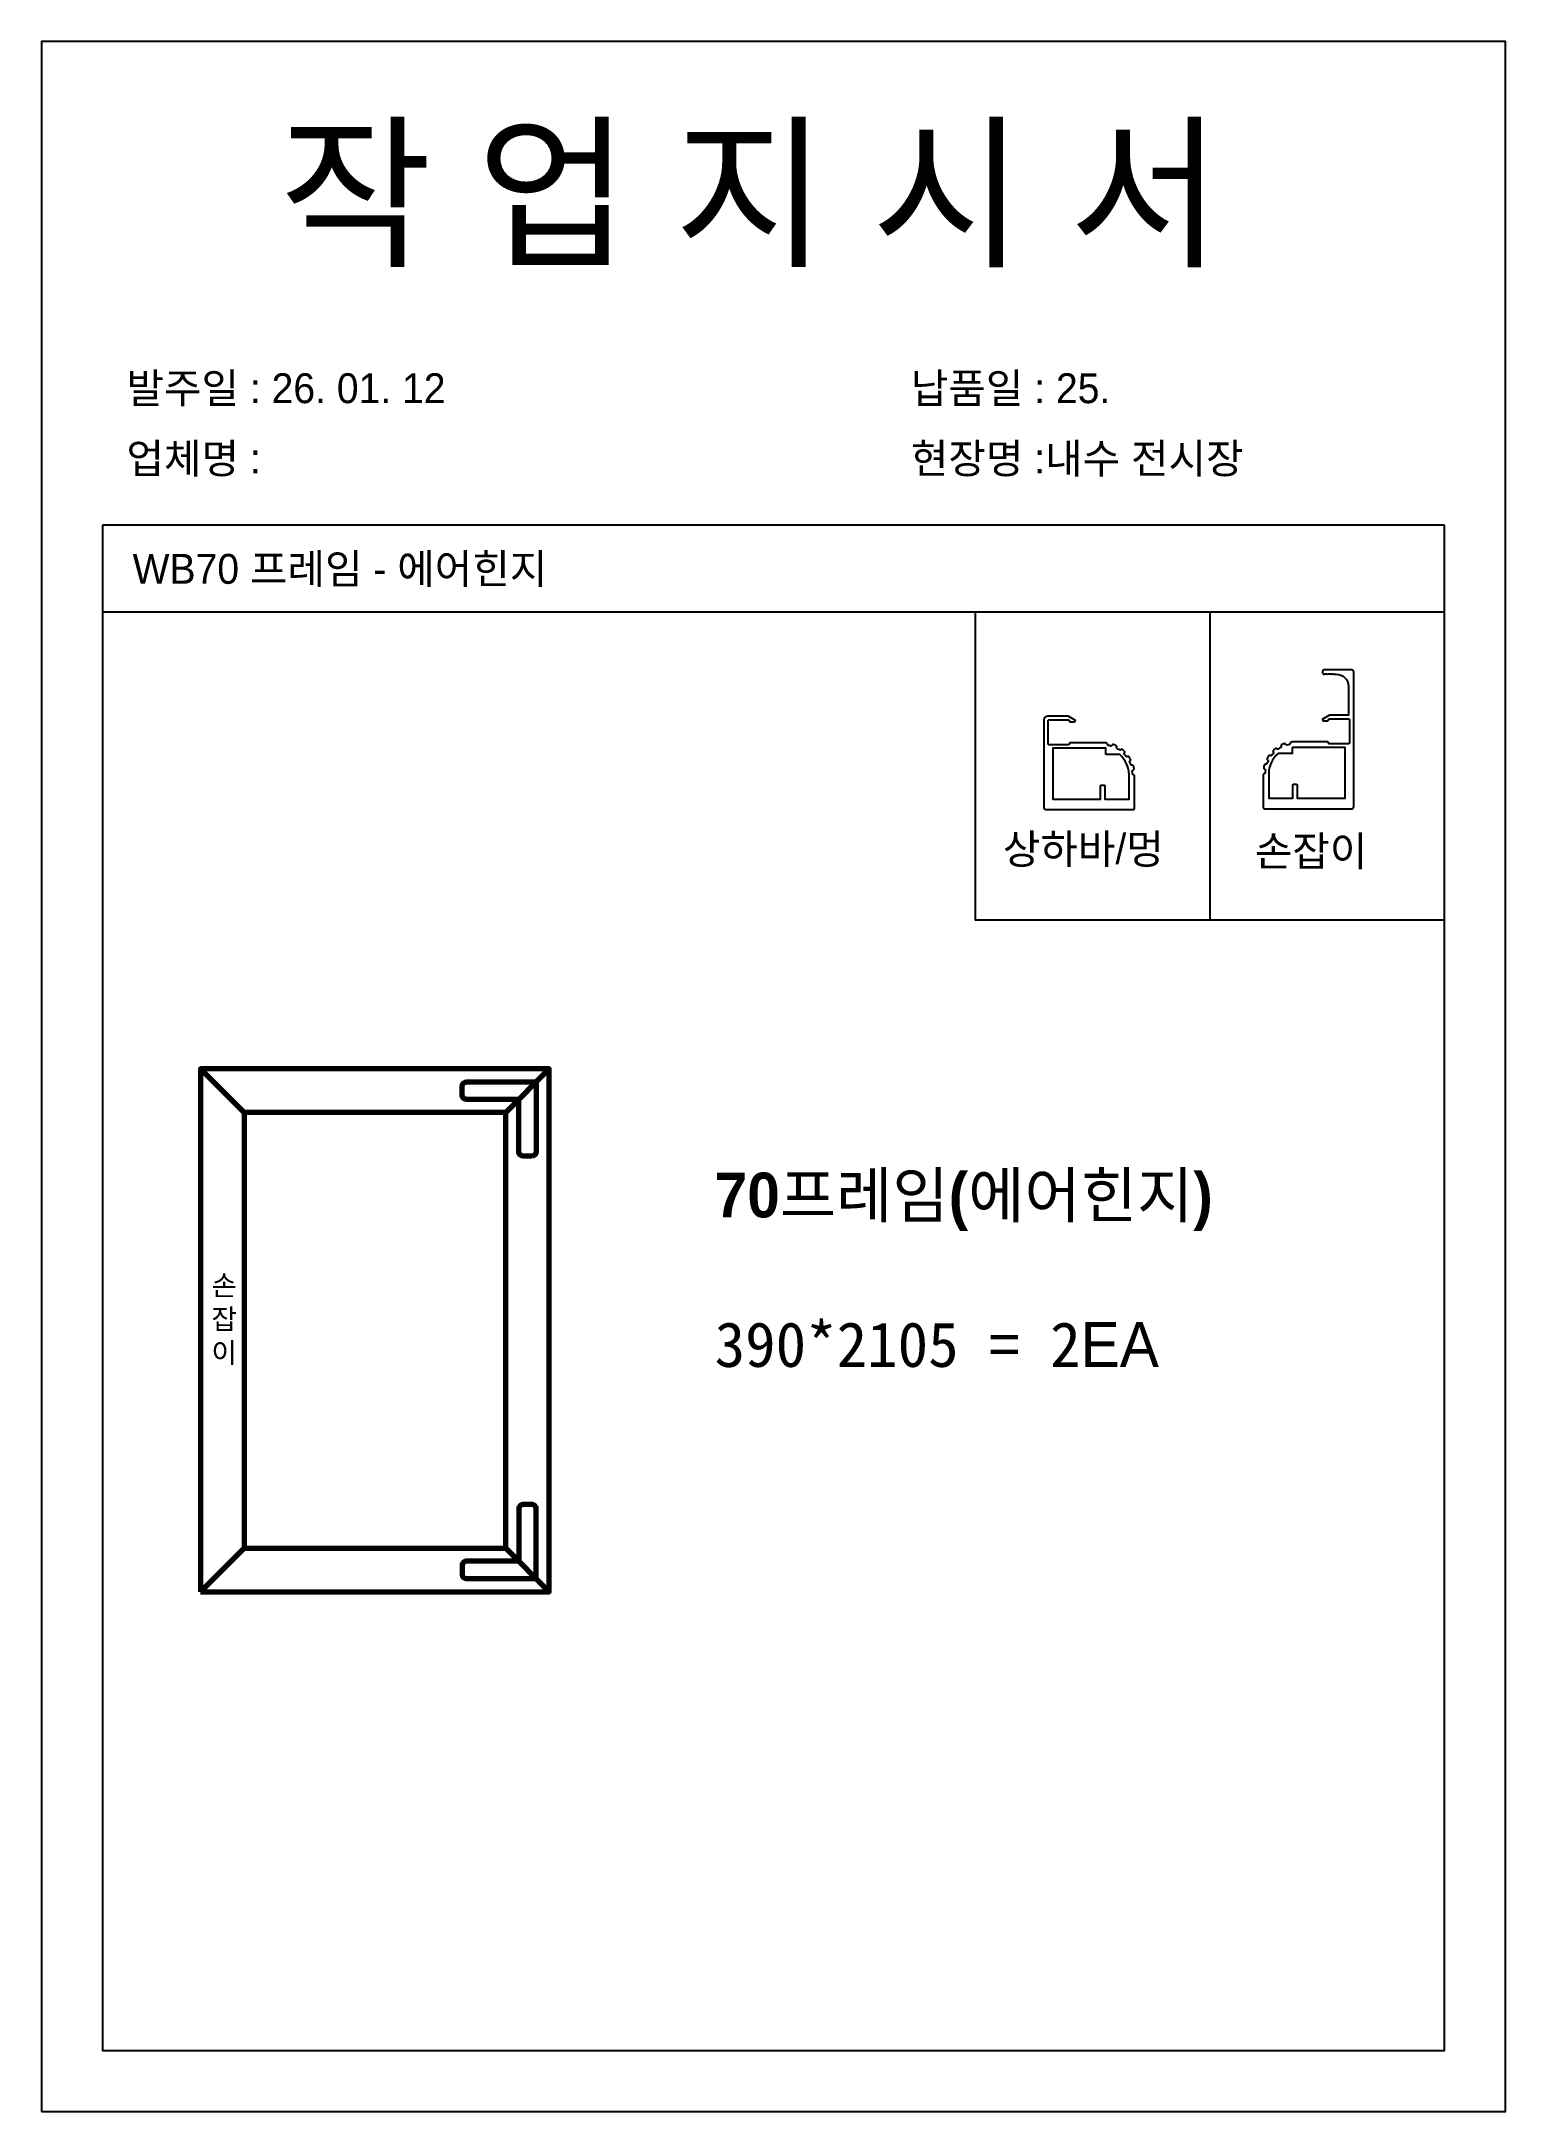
# Model space of a CAD drawing. Header units: millimetres. Extents: x -44117 to 256353, y -2095463 to 65325.
# Drawn here: x 132731 to 134411, y -620592 to -618216 of the extents above; entities that cross this region are included whole.
import ezdxf

# ---------------------------------------------------------------- set-up
doc = ezdxf.new("R2010")
doc.units = ezdxf.units.MM
doc.header["$LTSCALE"] = 10
doc.layers.add('Layer1', color=7, linetype='Continuous', lineweight=70)

msp = doc.modelspace()

# ---------------------------------------------------------------- texts
at = {"attachment_point": 1}
for s, width, heights, insert, char_height in [('{\\fGulim|b0|i0|c129|p50;작 업 지 시 서}', 3307.3198183, [-155.84554], (133003.8164, -618320.12783), 140), ('{\\fGulim|b0|i0|c129|p50;발주일 : 26. 01. 12}', 3307.3198183, [-38.18216], (132828.60704, -618596.84825), 34.3), ('{\\fGulim|b0|i0|c129|p50;납품일 : 25. }', 3307.3198183, [-37.67976], (133728.58502, -618596.84825), 34.3), ('{\\fGulim|b0|i0|c129|p50;업체명 : }', 3307.3198183, [33.33016], (132828.60704, -618677.50443), 34.3), ('{\\fGulim|b0|i0|c129|p50;현장명 :내수 전시장}', 3307.3198183, [47.18059], (133728.58502, -618677.50443), 34.3), ('{\\fGulim|b0|i0|c129|p50;WB70 프레임 - 에어힌지}', 3307.3198183, [-38.22783], (132835.64924, -618804.17053), 34.3), ('{\\fGulim|b0|i0|c129|p50;상하바/멍}', 3307.3198183, [-41.60759], (133834.17757, -619125.69649), 34.3), ('{\\fGulim|b0|i0|c129|p50;손잡이}', 3307.3198183, [-38.18216], (134123.25271, -619128.18325), 34.3), ('{\\fGulim|b1|i0|c129|p50;70프레임(에어힌지)}\\P\\P390*2105 = 2{\\fGulim|b0|i0|c129|p50;EA}', 3307.3198183, [-230.24146], (133503.4587, -619514.30803), 51.45), ('{\\fGulim|b0|i0|c129|p50;손\\P잡\\P이}', 291.2862081, [-105.28252], (132926.15193, -619632.05791), 23.205)]:
    msp.add_mtext_dynamic_manual_height_columns(s, width=width, gutter_width=12.5, heights=heights, dxfattribs=dict(at, insert=insert, char_height=char_height))

# ---------------------------------------------------------------- linework, layer by layer
for p, q in [((134341.00979, -618771.13504), (132801.00979, -618771.13504)), ((134341.00979, -618871.13504), (132801.00979, -618871.13504)), ((134071.73001, -618871.13504), (134071.73001, -619224.15361))]:
    msp.add_line(p, q)
for points in [[(132731.00979, -620591.96532), (134411.00979, -620591.96532), (134411.00979, -618215.96532), (132731.00979, -618215.96532)], [(134341.00979, -618871.13504), (133802.45023, -618871.13504), (133802.45023, -619224.15361), (134341.00979, -619224.15361)]]:
    msp.add_lwpolyline(points, close=True)
msp.add_lwpolyline([(132801.00979, -618771.13504), (132801.00979, -620521.96532), (134341.00979, -620521.96532), (134341.00979, -618771.13504)])
at = {"color": 7}
for points in [[(134209.62292, -618941.95679, 0.2301863539), (134211.72151, -618941.95679, -0.2466321039), (134213.58131, -618941.93494, 0.118515719), (134214.67222, -618942.1972), (134216.70005, -618942.1972, -0.4173893777), (134230.77081, -618956.11639), (134230.77081, -618989.4037), (134208.96843, -618989.4037), (134201.60426, -618993.46105, 0.855700792), (134201.97081, -618995.8037), (134206.77081, -618995.8037, 0.4142135624), (134207.97081, -618994.6037), (134207.97081, -618994.2037, -0.4142135624), (134208.77081, -618993.4037), (134230.77081, -618993.4037, -0.4142135624), (134231.97081, -618994.6037), (134231.97081, -619021.0037, -0.4142135624), (134230.77081, -619022.2037), (134208.77081, -619022.2037, -0.4142135624), (134207.97081, -619021.4037), (134207.97081, -619021.0037, 0.4142135624), (134206.77081, -619019.8037), (134169.58094, -619019.8037, 0.0308511276), (134165.0526, -619020.08338, 0.4241230691), (134164.01504, -619021.46198, -0.4043730092), (134163.05738, -619022.82792, 0.022416536), (134160.05959, -619023.54763, -0.4043730092), (134158.58619, -619022.76533, 0.424123069), (134157.03584, -619022.00803, 0.022416536), (134153.98883, -619023.27014, 0.4241230691), (134153.42806, -619024.90189, -0.4043730092), (134152.93937, -619026.49692, 0.022416536), (134150.31071, -619028.10776, -0.4043730092), (134148.66767, -619027.81906, 0.424123069), (134146.95919, -619027.57791, 0.022416536), (134144.45133, -619029.71983, 0.4241230691), (134144.42224, -619031.445, -0.4043730092), (134144.45036, -619033.11298, 0.022416536), (134142.44814, -619035.45728, -0.4043730092), (134140.7963, -619035.69044, 0.424123069), (134139.09691, -619035.98904, 0.022416536), (134137.37368, -619038.8011, 0.4241230691), (134137.87913, -619040.45082, -0.4043730092), (134138.42131, -619042.02847, 0.022416536), (134137.24151, -619044.87676, -0.4043730092), (134135.74257, -619045.60895, 0.4241230691), (134134.21863, -619046.41808, 0.022416536), (134133.44871, -619049.62501, 0.424123069), (134134.43922, -619051.0378, -0.4043730092), (134135.44237, -619052.37069, 0.022416536), (134135.20049, -619055.44415, -0.4043730092), (134134.00117, -619056.6037), (134133.98094, -619056.6037, 0.4142135624), (134132.78094, -619057.8037), (134132.78094, -619094.5972, 0.4142135624), (134134.78094, -619096.5972), (134234.77081, -619096.5972, 0.4142135624), (134236.77081, -619094.5972), (134236.77081, -618939.3972, 0.4142135624), (134234.77081, -618937.3972), (134202.77081, -618937.3972, 0.4142135624), (134200.77081, -618939.3972), (134200.77081, -618940.1972, 0.4142135624), (134202.77081, -618942.1972, 0.1244779229), (134203.72151, -618941.95679, -0.2466321039), (134205.58131, -618941.93494, 0.2404082058), (134207.76312, -618941.93494, -0.2466321039), (134209.62292, -618941.95679)], [(134165.97081, -619026.2037), (134165.97081, -619033.4037), (134149.93609, -619033.4037, 0.2205202393), (134139.18094, -619056.6037), (134139.18094, -619084.6037), (134166.77081, -619084.6037), (134166.77081, -619069.4037, -0.4142135624), (134167.57081, -619068.6037), (134171.17081, -619068.6037, -0.4142135624), (134171.97081, -619069.4037), (134171.97081, -619084.6037), (134226.77081, -619084.6037), (134226.77081, -619026.2037), (134165.97081, -619026.2037)], [(134165.97081, -619026.2037), (134165.97081, -619033.4037), (134149.93609, -619033.4037, 0.2205202393), (134139.18094, -619056.6037), (134139.18094, -619084.6037), (134166.77081, -619084.6037), (134166.77081, -619069.4037, -0.4142135624), (134167.57081, -619068.6037), (134171.17081, -619068.6037, -0.4142135624), (134171.97081, -619069.4037), (134171.97081, -619084.6037), (134226.77081, -619084.6037), (134226.77081, -619026.2037), (134165.97081, -619026.2037)]]:
    msp.add_lwpolyline(points, format="xyb", close=True, dxfattribs=at)
for points in [[(133883.37074, -619097.70034), (133983.36061, -619097.70034, 0.4142135624), (133985.36061, -619095.70034), (133985.36061, -619058.90684, 0.4142135624), (133984.16061, -619057.70684), (133984.14038, -619057.70684, -0.4043730092), (133982.94106, -619056.54729, 0.022416536), (133982.69917, -619053.47382, -0.4043730092), (133983.70233, -619052.14094, 0.424123069), (133984.69284, -619050.72814, 0.022416536), (133983.92292, -619047.52121, 0.424123069), (133982.39898, -619046.71208, -0.4043730092), (133980.90004, -619045.9799, 0.022416536), (133979.72024, -619043.13161, -0.4043730092), (133980.26242, -619041.55396, 0.424123069), (133980.76786, -619039.90423, 0.022416536), (133979.04463, -619037.09218, 0.424123069), (133977.34525, -619036.79357, -0.4043730092), (133975.69341, -619036.56042, 0.022416536), (133973.69118, -619034.21611, -0.4043730092), (133973.7193, -619032.54814, 0.4241230691), (133973.69022, -619030.82297, 0.022416536), (133971.18236, -619028.68105, 0.424123069), (133969.47387, -619028.9222, -0.4043730092), (133967.83083, -619029.2109, 0.022416536), (133965.20217, -619027.60006, -0.4043730092), (133964.71349, -619026.00503, 0.424123069), (133964.15272, -619024.37328, 0.022416536), (133961.10571, -619023.11117, 0.4241230691), (133959.55536, -619023.86847, -0.4043730092), (133958.08195, -619024.65076, 0.022416536), (133955.08417, -619023.93106, -0.4043730092), (133954.12651, -619022.56511, 0.424123069), (133953.08895, -619021.18651, 0.0308511276), (133948.56061, -619020.90684), (133911.37074, -619020.90684, 0.4142135624), (133910.17074, -619022.10684), (133910.17074, -619022.50684, -0.4142135624), (133909.37074, -619023.30684), (133887.37074, -619023.30684, -0.4142135624), (133886.17074, -619022.10684), (133886.17074, -618995.70684, -0.4142135624), (133887.37074, -618994.50684), (133909.37074, -618994.50684, -0.4142135624), (133910.17074, -618995.30684), (133910.17074, -618995.70684, 0.4142135624), (133911.37074, -618996.90684), (133916.17074, -618996.90684, 0.855700792), (133916.53728, -618994.56419), (133909.17312, -618990.50684), (133885.37074, -618990.50684, 0.4142135624), (133881.37074, -618994.50684), (133881.37074, -619095.70034, 0.4142135623), (133883.37074, -619097.70034)], [(133952.17074, -619034.50684), (133952.17074, -619027.30684), (133891.37074, -619027.30684), (133891.37074, -619085.70684), (133946.17074, -619085.70684), (133946.17074, -619070.50684, -0.4142135624), (133946.97074, -619069.70684), (133950.57074, -619069.70684, -0.4142135624), (133951.37074, -619070.50684), (133951.37074, -619085.70684), (133978.96061, -619085.70684), (133978.96061, -619057.70684, 0.2205202393), (133968.20546, -619034.50684), (133952.17074, -619034.50684)]]:
    msp.add_lwpolyline(points, format="xyb", close=True)
at = {"layer": 'Layer1'}
for p, q in [((132963.71162, -619445.25284), (132913.71162, -619395.25284)), ((133263.71162, -619445.25284), (133313.71162, -619395.25284)), ((133313.71162, -619395.25284), (133263.71162, -619445.25284)), ((132963.71162, -619945.25284), (132913.71162, -619995.25284)), ((133313.71162, -619995.25284), (133263.71162, -619945.25284))]:
    msp.add_line(p, q, dxfattribs=at)
for points in [[(132913.71162, -619995.25284), (133313.71162, -619995.25284), (133313.71162, -619395.25284), (132913.71162, -619395.25284)], [(132963.71162, -619945.25284), (133263.71162, -619945.25284), (133263.71162, -619445.25284), (132963.71162, -619445.25284)]]:
    msp.add_lwpolyline(points, close=True, dxfattribs=at)
for points in [[(133293.71162, -619495.25284), (133283.71162, -619495.25284, -0.4142135624), (133278.71162, -619490.25284), (133278.71162, -619430.25284), (133218.71162, -619430.25284, -0.4142135624), (133213.71162, -619425.25284), (133213.71162, -619415.25284, -0.4142135624), (133218.71162, -619410.25284), (133298.71162, -619410.25284), (133298.71162, -619490.25284, -0.4142135624)], [(133293.71162, -619895.25284), (133283.71162, -619895.25284, 0.4142135624), (133278.71162, -619900.25284), (133278.71162, -619960.25284), (133218.71162, -619960.25284, 0.4142135624), (133213.71162, -619965.25284), (133213.71162, -619975.25284, 0.4142135624), (133218.71162, -619980.25284), (133298.71162, -619980.25284), (133298.71162, -619900.25284, 0.4142135624)]]:
    msp.add_lwpolyline(points, format="xyb", close=True, dxfattribs=at)

msp.set_redraw_order([(e.dxf.handle, doc.entitydb.next_handle()) for e in msp.query("TEXT MTEXT ATTDEF DIMENSION ARC_DIMENSION")])  # texts and dimensions are drawn at this point

doc.saveas('drawing.dxf')
